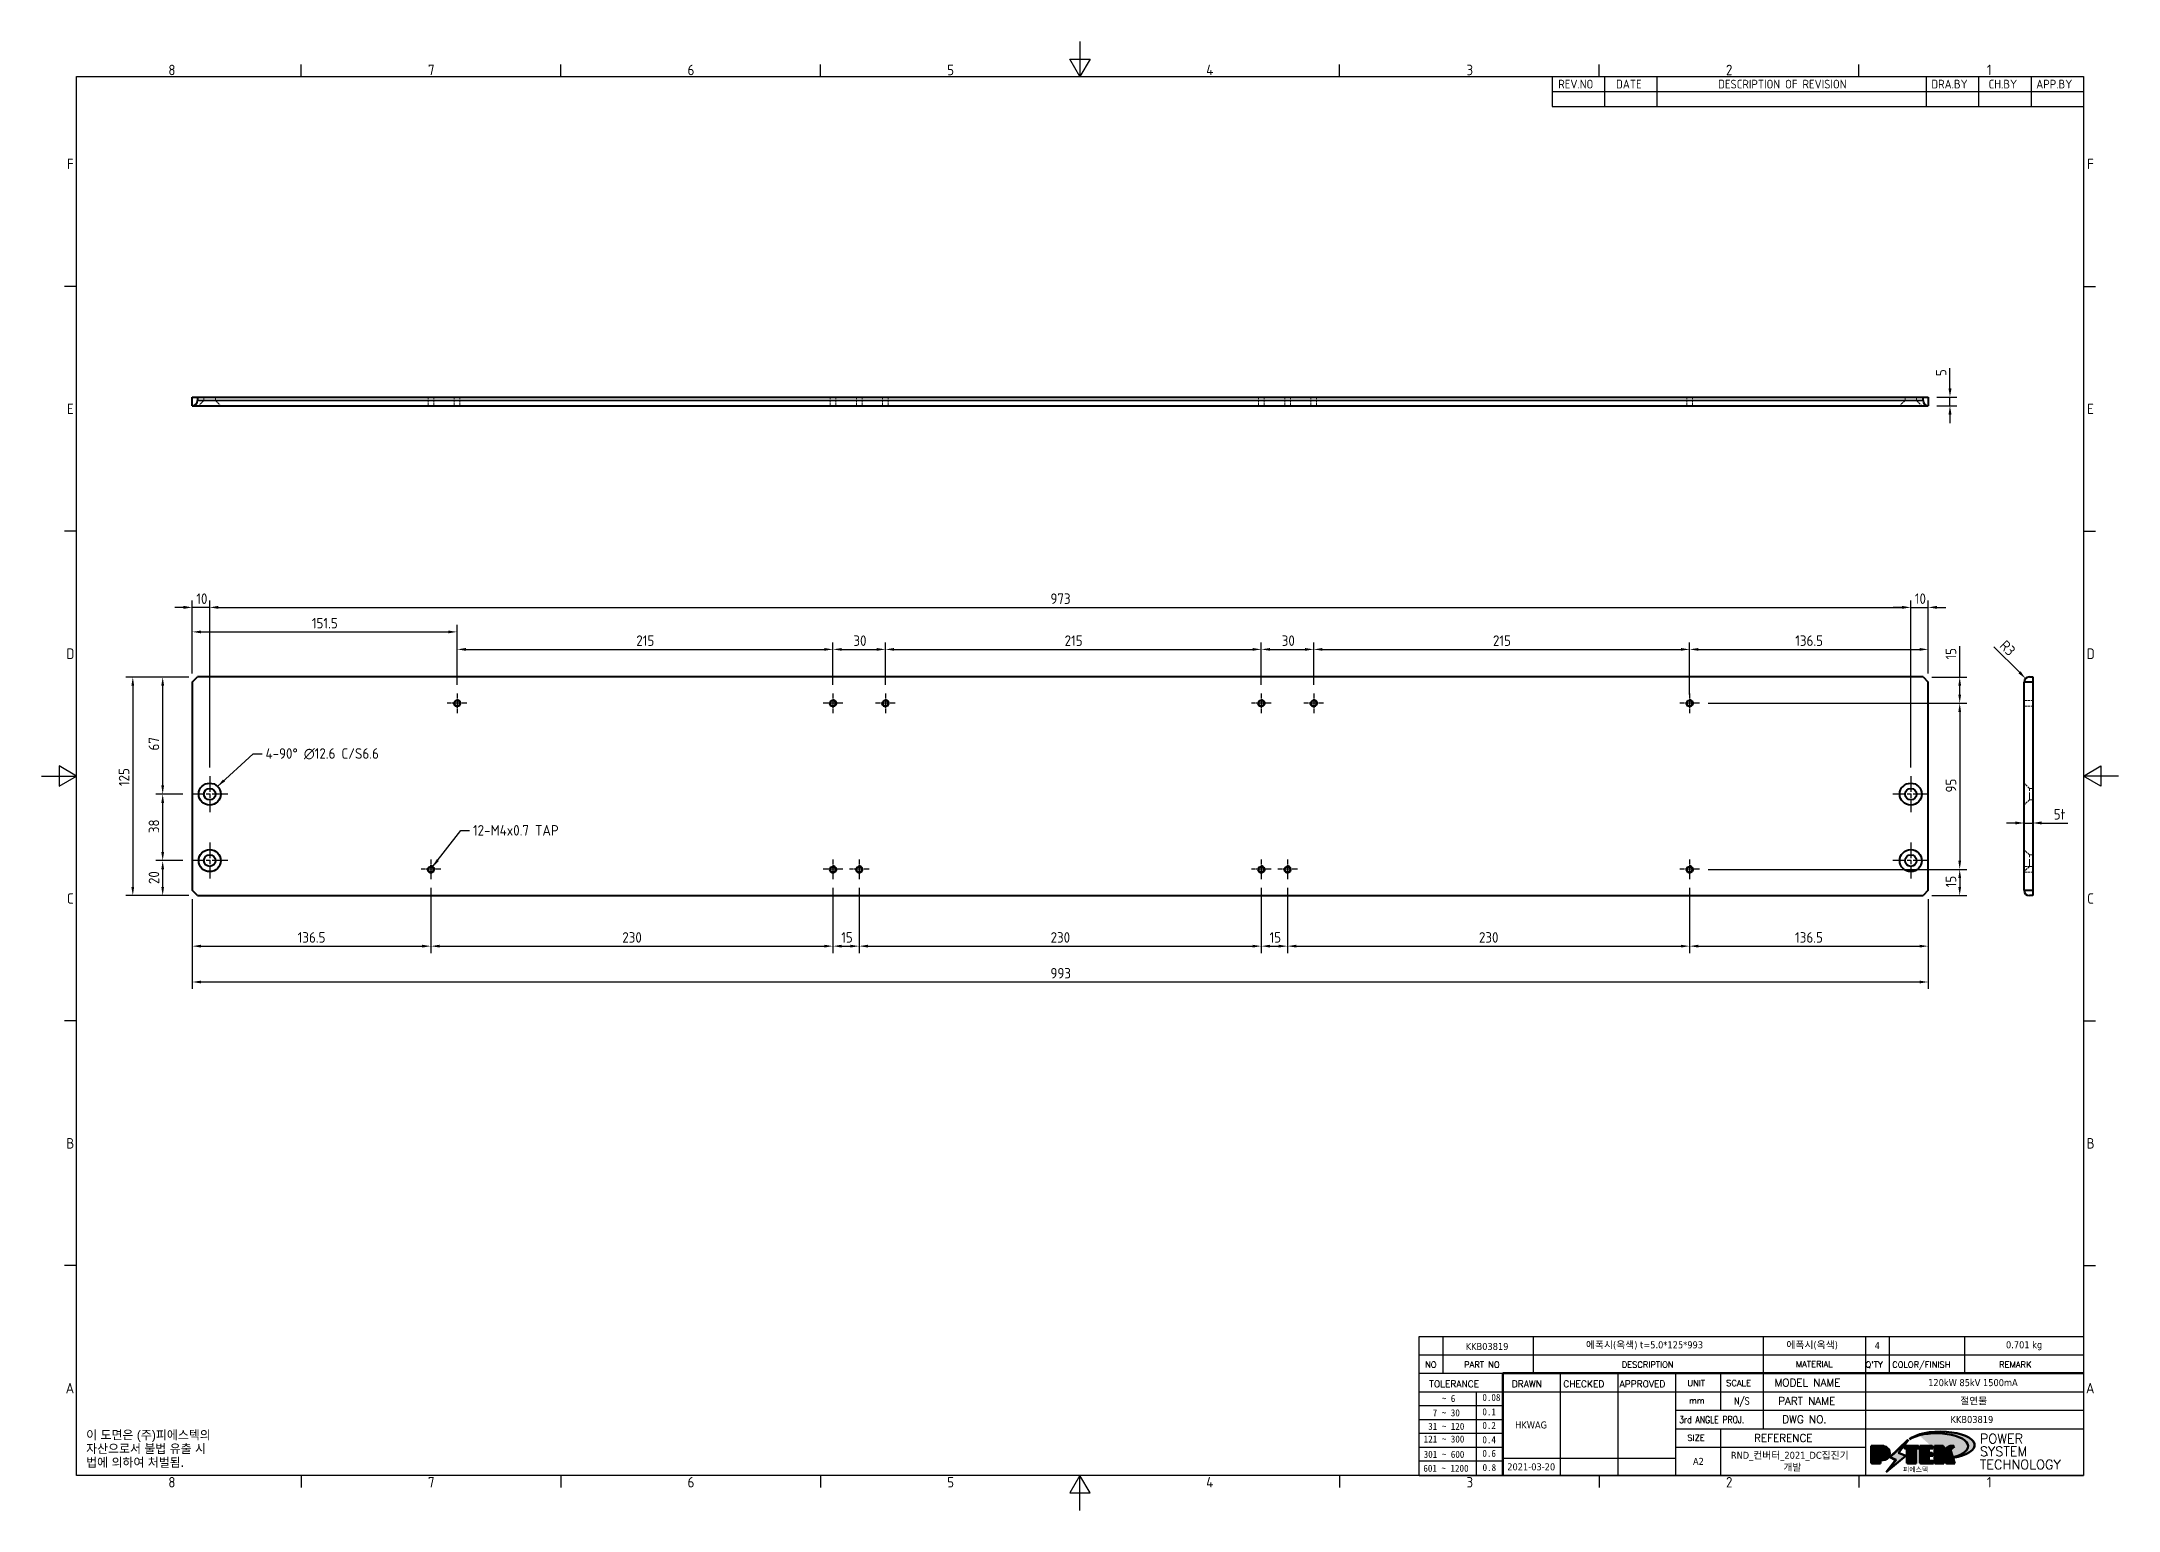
# Model space of a CAD drawing. Header units: millimetres. Extents: x 0 to 1188, y 0 to 840.
import ezdxf
from ezdxf.enums import TextEntityAlignment as Align

# ---------------------------------------------------------------- set-up
doc = ezdxf.new("R2010")
doc.units = ezdxf.units.MM
doc.header["$LTSCALE"] = 2
doc.linetypes.add('CHAIN', pattern=[0.3543, 0.2362, -0.0295, 0.0591, -0.0295])
doc.linetypes.add('DASHED', pattern=[0.2067, 0.1654, -0.0413])
doc.layers.get('0').update_dxf_attribs({"color": 3, "lineweight": 25})
for name, color, linetype, lineweight in [('가려진 것(ISO)', 2, 'DASHED', 18), ('가시적인 것(ISO)', 3, 'Continuous', 40), ('가시적인 좁은 것(ISO)', 3, 'Continuous', 35), ('경계(ISO)', 7, 'Continuous', 25), ('기호(ISO)', 5, 'Continuous', 25), ('제목(ISO)', 5, 'Continuous', 50), ('중심 표식(ISO)', 1, 'Continuous', 25), ('치수(ISO)', 2, 'Continuous', 25), ('해치(ISO)', 7, 'Continuous', 18)]:
    doc.layers.add(name, color=color, linetype=linetype, lineweight=lineweight)
doc.styles.add('HAN_291', font='')
doc.styles.add('HAN_370', font='', dxfattribs={"width": 2})
doc.styles.add('ISO Proportiona M2B', font='isocp.shx')
doc.styles.add('RC_284', font='ROMANC.shx')
doc.styles.add('RC_287', font='ROMANC.shx')
doc.styles.add('RC_292', font='ROMANC.shx')
doc.styles.add('ROMANT_294', font='romant.shx')
doc.styles.add('문자 텍스트_M2B', font='isocp.shx')
doc.styles.add('문자 텍스트_PSTEK_POSCO', font='isocp.shx')
doc.styles.add('치수 텍스트_PSTEK_POSCO', font='isocp.shx')
doc.styles.add('텍스트 스타일198', font='tahoma.ttf')
doc.styles.add('텍스트 스타일333', font='ROMANC.shx', dxfattribs={"width": 0.8})
doc.styles.get('HAN_291').set_extended_font_data('GulimChe')
doc.styles.get('HAN_370').set_extended_font_data('GulimChe')
doc.dimstyles.new('치수_PSTEK_POSCO', dxfattribs={"dimscale": 2, "dimtxt": 3, "dimasz": 2.5, "dimexe": 2, "dimexo": 2.5, "dimgap": 1, "dimtad": 1, "dimrnd": 1e-08, "dimdsep": 46, "dimtxsty": '치수 텍스트_PSTEK_POSCO', "dimcen": 0.09, "dimdle": 10, "dimclrd": 7, "dimclre": 7, "dimclrt": 2, "dimadec": 1, "dimazin": 2, "dimtfac": 1, "dimtmove": 0, "dimatfit": 3, "dimfxl": 0, "dimtolj": 1, "dimlwd": -1, "dimlwe": -1, "dimarcsym": 0})
doc.dimstyles.new('치수_PSTEK_POSCO$7', dxfattribs={"dimscale": 2, "dimtxt": 3, "dimasz": 2.5, "dimexe": 2, "dimexo": 2.5, "dimgap": 1, "dimtad": 1, "dimrnd": 1e-08, "dimdsep": 46, "dimtxsty": '치수 텍스트_PSTEK_POSCO', "dimcen": 0.09, "dimdle": 10, "dimclrd": 7, "dimclre": 7, "dimclrt": 2, "dimadec": 1, "dimazin": 2, "dimtfac": 1, "dimtmove": 0, "dimatfit": 3, "dimfxl": 0, "dimtolj": 1, "dimlwd": -1, "dimlwe": -1, "dimarcsym": 0})

msp = doc.modelspace()

# ---------------------------------------------------------------- texts
at = {"layer": '기호(ISO)', "color": 2, "attachment_point": 4}
for s, insert, char_height, width, line_spacing_factor, style in [('{4-90° \\fAIGDT|b0|i0;\\H6.0000;n\\fisocp|b0|i0;\\H6.0000;12.6 C/S6.6}', (128.13, 432.659), 6, 76.84594, 0.525, '치수 텍스트_PSTEK_POSCO'), ('{12-M4x0.7 TAP}', (246.762, 388.928), 6, 59.94272, 0.525, '치수 텍스트_PSTEK_POSCO'), ('{\\fArial|b0|i0;\\H5.0000;이 도면은 (주)피에스텍의\\P자산으로서 불법 유출 시 \\P법에 의하여 처벌됨.}', (25.51, 35.029), 5, 78.61221, 0.944221, '문자 텍스트_PSTEK_POSCO')]:
    msp.add_mtext(s, dxfattribs=dict(at, insert=insert, char_height=char_height, width=width, line_spacing_factor=line_spacing_factor, style=style))

# ---------------------------------------------------------------- blocks, each defined once
blk = doc.blocks.new('경계 Default Border')
at = {"layer": '경계(ISO)'}
for p, q in [((74.25, 410), (74.25, 413.4)), ((148.5, 410), (148.5, 413.4)), ((222.75, 410), (222.75, 413.4)), ((371.25, 410), (371.25, 413.4)), ((445.5, 410), (445.5, 413.4)), ((519.75, 410), (519.75, 413.4)), ((10, 350), (6.6, 350)), ((584, 350), (587.4, 350)), ((10, 280), (6.6, 280)), ((584, 280), (587.4, 280)), ((10, 140), (6.6, 140)), ((584, 140), (587.4, 140)), ((10, 70), (6.6, 70)), ((584, 70), (587.4, 70)), ((74.25, 10), (74.25, 6.6)), ((148.5, 10), (148.5, 6.6)), ((222.75, 10), (222.75, 6.6)), ((371.25, 10), (371.25, 6.6)), ((445.5, 10), (445.5, 6.6)), ((519.75, 10), (519.75, 6.6))]:
    blk.add_line(p, q, dxfattribs=at)
at = {"layer": '경계(ISO)', "flags": 128}
for points in [[(297, 420), (297, 410), (294.11, 415), (299.89, 415), (297, 410)], [(10, 10), (10, 410), (584, 410), (584, 10), (10, 10)], [(0, 210), (10, 210), (5, 212.89), (5, 207.11), (10, 210)], [(594, 210), (584, 210), (589, 212.89), (589, 207.11), (584, 210)], [(297, 0), (297, 10), (294.11, 5), (299.89, 5), (297, 10)]]:
    blk.add_lwpolyline(points, dxfattribs=at)
at = {"layer": '경계(ISO)', "color": 2, "char_height": 3, "attachment_point": 7, "style": '문자 텍스트_M2B'}
for s, insert in [('8', (36.27, 410.37)), ('7', (110.52, 410.39)), ('6', (184.77, 410.37)), ('5', (259.02, 410.37)), ('4', (333.1, 410.4)), ('3', (407.54, 410.37)), ('2', (481.75, 410.37)), ('1', (556.36, 410.4)), ('F', (7.24, 383.5)), ('F', (585.04, 383.5)), ('E', (7.24, 313.47)), ('E', (585.04, 313.47)), ('D', (7.08, 243.47)), ('D', (584.88, 243.47)), ('C', (7.24, 173.47)), ('C', (585.04, 173.47)), ('B', (7.08, 103.47)), ('B', (584.88, 103.47)), ('A', (6.91, 33.49)), ('A', (584.71, 33.49)), ('8', (36.27, 6.57)), ('7', (110.52, 6.59)), ('6', (184.77, 6.57)), ('5', (259.02, 6.57)), ('4', (333.1, 6.6)), ('3', (407.54, 6.57)), ('2', (481.75, 6.57)), ('1', (556.36, 6.6))]:
    blk.add_mtext(s, dxfattribs=dict(at, insert=insert))
blk = doc.blocks.new('제목 블록 PSTEK')
h = blk.add_hatch(color=1)
edge = h.paths.add_edge_path(flags=0)
edge.add_line((314.22, 19.61), (314.22, 17))
edge.add_line((314.22, 17), (314.35, 17))
edge.add_arc((314.35, 17.65), 0.651, 270, 360)
edge.add_line((315, 17.65), (315, 18.96))
edge.add_arc((314.35, 18.96), 0.651, 0, 90)
edge.add_line((314.35, 19.61), (314.22, 19.61))
edge = h.paths.add_edge_path()
edge.add_arc((314.98, 18.29), 1.97, 270, 450)
edge.add_line((314.98, 20.26), (311.77, 20.26))
edge.add_line((311.77, 20.26), (311.77, 15.34))
edge.add_line((311.77, 15.34), (314.22, 15.34))
edge.add_line((314.22, 15.34), (314.22, 16.32))
edge.add_line((314.22, 16.32), (314.98, 16.32))
h = blk.add_hatch(color=252)
edge = h.paths.add_edge_path()
edge.add_arc((314.98, 18.29), 1.97, 270, 406.82787)
edge.add_arc((315.16, 18.14), 1.97, -90, 53.56098, ccw=False)
edge.add_line((315.16, 16.17), (314.4, 16.17))
edge.add_line((314.4, 16.17), (314.4, 15.19))
edge.add_line((314.4, 15.19), (311.94, 15.19))
edge.add_line((311.94, 15.19), (311.94, 15.34))
edge.add_line((311.94, 15.34), (314.22, 15.34))
edge.add_line((314.22, 15.34), (314.22, 16.32))
edge.add_line((314.22, 16.32), (314.98, 16.32))
h = blk.add_hatch(color=252)
edge = h.paths.add_edge_path()
edge.add_line((314.4, 19.46), (314.53, 19.46))
edge.add_arc((314.53, 18.81), 0.651, 60.41893, 90, ccw=False)
edge.add_arc((314.35, 18.96), 0.651, 39.96992, 90)
edge.add_line((314.35, 19.61), (314.22, 19.61))
edge.add_line((314.22, 19.61), (314.22, 17))
edge.add_line((314.22, 17), (314.35, 17))
edge.add_arc((314.35, 17.65), 0.651, 270, 274.69308)
edge.add_line((314.4, 17), (314.4, 19.46))
for color, points in [(252, [(317.22, 17.06), (322.03, 21.63), (322.28, 21.94), (317.05, 16.98), (318.75, 16.19), (316, 12.72), (316.34, 13), (318.92, 16.27)]), (5, [(321.62, 17.42), (319.53, 18.25), (322.45, 22.02), (317.22, 17.06), (318.92, 16.27), (316.17, 12.8)]), (1, [(324.48, 19.61), (325.24, 19.61), (325.24, 20.26), (321.23, 20.26), (321.23, 19.61), (321.98, 19.61), (321.98, 15.34), (324.48, 15.34)]), (252, [(321.98, 19.61), (321.4, 19.61), (321.4, 19.46), (321.98, 19.46)]), (252, [(324.66, 19.46), (325.42, 19.46), (325.42, 20.11), (325.24, 20.11), (325.24, 19.61), (324.48, 19.61), (324.48, 15.34), (322.16, 15.34), (322.16, 15.19), (324.66, 15.19)]), (1, [(329.23, 20.26), (325.66, 20.26), (325.66, 15.34), (329.36, 15.34), (329.36, 15.99), (328.11, 15.99), (328.11, 17.56), (329.23, 17.56), (329.23, 18.26), (328.11, 18.26), (328.11, 19.61), (329.23, 19.61)]), (252, [(328.29, 19.46), (329.41, 19.46), (329.41, 20.11), (329.23, 20.11), (329.23, 19.61), (328.11, 19.61), (328.11, 18.26), (328.29, 18.26)]), (252, [(328.29, 17.42), (329.41, 17.42), (329.41, 18.11), (329.23, 18.11), (329.23, 17.56), (328.11, 17.56), (328.11, 15.99), (328.29, 15.99)]), (1, [(332.33, 20.26), (329.86, 20.26), (329.86, 15.34), (332.33, 15.34), (332.33, 17.43), (333.07, 15.34), (335.49, 15.34), (334.25, 19.31), (335.44, 20.26), (334.31, 20.26), (332.33, 19)]), (252, [(332.51, 20.11), (332.33, 20.11), (332.33, 19), (332.51, 19.11)]), (252, [(335.62, 20.11), (335.25, 20.11), (334.25, 19.31), (335.49, 15.34), (333.2, 15.34), (333.25, 15.19), (335.66, 15.19), (334.43, 19.16)]), (252, [(329.54, 15.85), (329.36, 15.85), (329.36, 15.34), (325.83, 15.34), (325.83, 15.19), (329.54, 15.19)]), (252, [(332.51, 16.93), (332.33, 17.43), (332.33, 15.34), (330.04, 15.34), (330.04, 15.19), (332.51, 15.19)])]:
    blk.add_hatch(color=color).paths.add_polyline_path(points)
at = {"layer": '해치(ISO)', "true_color": 0x27d1fc}
h = blk.add_hatch(color=140, dxfattribs=at)
edge = h.paths.add_edge_path()
edge.add_ellipse((330.37, 20.16), major_axis=(9.1, 0), ratio=0.40699, start_angle=301.30985, end_angle=507.74369)
edge.add_ellipse((331.53, 20.46), major_axis=(-9.82, 0), ratio=0.39426, start_angle=111.51207, end_angle=334.47025, ccw=False)
edge.add_line((335.14, 16.86), (335.1, 16.99))
at = {"color": 180}
for p, q in [((182.48, 11.79), (182.48, 51.57)), ((182.48, 51.57), (372.48, 51.57)), ((189.27, 51.57), (189.27, 41.01)), ((215.22, 41.01), (215.22, 51.57)), ((280.88, 51.57), (280.88, 41.01)), ((310.09, 51.57), (310.09, 41.01)), ((316.9, 51.57), (316.9, 41.01)), ((338.46, 51.57), (338.46, 41.01)), ((372.48, 51.57), (372.48, 11.79)), ((182.48, 46.29), (372.48, 46.29)), ((182.48, 41.01), (206.45, 41.01)), ((182.48, 35.73), (206.45, 35.73)), ((198.86, 12.03), (198.86, 35.73)), ((206.45, 35.73), (372.48, 35.73)), ((222.94, 11.79), (222.94, 41.01)), ((239.43, 11.79), (239.43, 41.01)), ((255.92, 11.79), (255.92, 41.01)), ((268.69, 41.01), (268.69, 30.45)), ((280.88, 41.01), (280.88, 25.17)), ((310.09, 41.01), (310.09, 11.79)), ((182.48, 31.78), (206.45, 31.78)), ((255.92, 30.45), (372.48, 30.45)), ((182.48, 27.83), (206.45, 27.83)), ((182.48, 23.88), (206.45, 23.88)), ((255.92, 25.17), (372.48, 25.17)), ((268.69, 25.17), (268.69, 11.79)), ((182.48, 19.93), (206.45, 19.93)), ((255.92, 19.89), (310.09, 19.89)), ((182.48, 15.98), (206.45, 15.98)), ((206.45, 16.74), (255.92, 16.74)), ((182.48, 11.79), (372.48, 11.79))]:
    blk.add_line(p, q, dxfattribs=at)
at = {"color": 7, "lineweight": 50}
for p, q in [((206.45, 11.79), (206.45, 41.01)), ((206.45, 41.01), (372.48, 41.01))]:
    blk.add_line(p, q, dxfattribs=at)
at = {"color": 7}
for p, q in [((314.98, 20.26), (311.77, 20.26)), ((311.77, 20.26), (311.77, 15.34)), ((314.98, 20.26), (311.77, 20.26)), ((311.77, 20.26), (311.77, 15.34)), ((314.22, 17), (314.22, 19.61)), ((314.22, 19.61), (314.35, 19.61)), ((314.35, 19.61), (314.22, 19.61)), ((314.22, 19.61), (314.22, 17)), ((314.22, 17), (314.22, 19.61)), ((314.22, 19.61), (314.35, 19.61)), ((314.4, 19.46), (314.53, 19.46)), ((314.4, 17), (314.4, 19.46)), ((315, 18.96), (315, 17.65)), ((315, 18.96), (315, 17.65)), ((322.28, 21.94), (317.05, 16.98)), ((322.45, 22.02), (317.22, 17.06)), ((317.22, 17.06), (322.03, 21.63)), ((319.53, 18.25), (322.45, 22.02)), ((321.62, 17.42), (319.53, 18.25)), ((325.24, 20.26), (321.23, 20.26)), ((321.23, 20.26), (321.23, 19.61)), ((325.24, 20.26), (321.23, 20.26)), ((321.23, 20.26), (321.23, 19.61)), ((321.23, 19.61), (321.98, 19.61)), ((321.23, 19.61), (321.98, 19.61)), ((321.4, 19.61), (321.4, 19.46)), ((321.98, 19.61), (321.4, 19.61)), ((321.4, 19.46), (321.98, 19.46)), ((321.98, 19.61), (321.98, 15.34)), ((321.98, 19.46), (321.98, 19.61)), ((321.98, 19.61), (321.98, 15.34)), ((322.03, 21.63), (322.28, 21.94)), ((324.48, 19.61), (325.24, 19.61)), ((324.48, 15.34), (324.48, 19.61)), ((325.24, 19.61), (324.48, 19.61)), ((324.48, 19.61), (324.48, 15.34)), ((324.48, 19.61), (325.24, 19.61)), ((324.48, 15.34), (324.48, 19.61)), ((324.66, 19.46), (325.42, 19.46)), ((324.66, 15.19), (324.66, 19.46)), ((325.24, 19.61), (325.24, 20.26)), ((325.24, 19.61), (325.24, 20.26)), ((325.42, 20.11), (325.24, 20.11)), ((325.24, 20.11), (325.24, 19.61)), ((325.42, 19.46), (325.42, 20.11)), ((329.23, 20.26), (325.66, 20.26)), ((325.66, 20.26), (325.66, 15.34)), ((325.66, 20.26), (325.66, 15.34)), ((329.23, 20.26), (325.66, 20.26)), ((328.11, 18.26), (328.11, 19.61)), ((328.11, 19.61), (329.23, 19.61)), ((329.23, 19.61), (328.11, 19.61)), ((328.11, 19.61), (328.11, 18.26)), ((328.11, 18.26), (328.11, 19.61)), ((328.11, 19.61), (329.23, 19.61)), ((329.23, 18.26), (328.11, 18.26)), ((328.11, 18.26), (328.29, 18.26)), ((329.23, 18.26), (328.11, 18.26)), ((328.29, 18.26), (328.29, 19.46)), ((328.29, 19.46), (329.41, 19.46)), ((329.23, 19.61), (329.23, 20.26)), ((329.23, 19.61), (329.23, 20.26)), ((329.41, 20.11), (329.23, 20.11)), ((329.23, 20.11), (329.23, 19.61)), ((329.23, 17.56), (329.23, 18.26)), ((329.23, 17.56), (329.23, 18.26)), ((329.41, 18.11), (329.23, 18.11)), ((329.23, 18.11), (329.23, 17.56)), ((329.41, 19.46), (329.41, 20.11)), ((329.41, 17.42), (329.41, 18.11)), ((332.33, 20.26), (329.86, 20.26)), ((329.86, 20.26), (329.86, 15.34)), ((329.86, 20.26), (329.86, 15.34)), ((332.33, 20.26), (329.86, 20.26)), ((334.31, 20.26), (332.33, 19)), ((332.33, 19), (332.33, 20.26)), ((334.31, 20.26), (332.33, 19)), ((332.33, 19), (332.33, 20.26)), ((332.51, 20.11), (332.33, 20.11)), ((332.33, 20.11), (332.33, 19)), ((332.33, 19), (332.51, 19.11)), ((332.51, 19.11), (332.51, 20.11)), ((334.25, 19.31), (335.44, 20.26)), ((334.25, 19.31), (335.44, 20.26)), ((335.25, 20.11), (334.25, 19.31)), ((335.49, 15.34), (334.25, 19.31)), ((334.25, 19.31), (335.49, 15.34)), ((335.49, 15.34), (334.25, 19.31)), ((335.44, 20.26), (334.31, 20.26)), ((335.44, 20.26), (334.31, 20.26)), ((334.43, 19.16), (335.62, 20.11)), ((335.66, 15.19), (334.43, 19.16)), ((335.62, 20.11), (335.25, 20.11)), ((311.77, 15.34), (314.22, 15.34)), ((311.77, 15.34), (314.22, 15.34)), ((314.22, 15.34), (311.94, 15.34)), ((311.94, 15.34), (311.94, 15.19)), ((311.94, 15.19), (314.4, 15.19)), ((314.35, 17), (314.22, 17)), ((314.22, 17), (314.35, 17)), ((314.35, 17), (314.22, 17)), ((314.22, 16.32), (314.98, 16.32)), ((314.22, 15.34), (314.22, 16.32)), ((314.98, 16.32), (314.22, 16.32)), ((314.22, 16.32), (314.22, 15.34)), ((314.22, 16.32), (314.98, 16.32)), ((314.22, 15.34), (314.22, 16.32)), ((314.4, 16.17), (315.16, 16.17)), ((314.4, 15.19), (314.4, 16.17)), ((318.75, 16.19), (316, 12.72)), ((316, 12.72), (316.34, 13)), ((316.17, 12.8), (321.62, 17.42)), ((318.92, 16.27), (316.17, 12.8)), ((316.34, 13), (318.92, 16.27)), ((317.05, 16.98), (318.75, 16.19)), ((318.92, 16.27), (317.22, 17.06)), ((317.22, 17.06), (318.92, 16.27)), ((321.98, 15.34), (324.48, 15.34)), ((321.98, 15.34), (324.48, 15.34)), ((324.48, 15.34), (322.16, 15.34)), ((322.16, 15.34), (322.16, 15.19)), ((322.16, 15.19), (324.66, 15.19)), ((325.66, 15.34), (329.36, 15.34)), ((325.66, 15.34), (329.36, 15.34)), ((329.36, 15.34), (325.83, 15.34)), ((325.83, 15.34), (325.83, 15.19)), ((325.83, 15.19), (329.54, 15.19)), ((328.11, 17.56), (329.23, 17.56)), ((328.11, 15.99), (328.11, 17.56)), ((329.23, 17.56), (328.11, 17.56)), ((328.11, 17.56), (328.11, 15.99)), ((328.11, 17.56), (329.23, 17.56)), ((328.11, 15.99), (328.11, 17.56)), ((329.36, 15.99), (328.11, 15.99)), ((328.11, 15.99), (328.29, 15.99)), ((329.36, 15.99), (328.11, 15.99)), ((328.29, 15.99), (328.29, 17.42)), ((328.29, 17.42), (329.41, 17.42)), ((329.36, 15.34), (329.36, 15.99)), ((329.36, 15.34), (329.36, 15.99)), ((329.54, 15.85), (329.36, 15.85)), ((329.36, 15.85), (329.36, 15.34)), ((329.54, 15.19), (329.54, 15.85)), ((329.86, 15.34), (332.33, 15.34)), ((329.86, 15.34), (332.33, 15.34)), ((332.33, 15.34), (330.04, 15.34)), ((330.04, 15.34), (330.04, 15.19)), ((330.04, 15.19), (332.51, 15.19)), ((332.33, 17.43), (333.07, 15.34)), ((332.33, 15.34), (332.33, 17.43)), ((332.51, 16.93), (332.33, 17.43)), ((332.33, 17.43), (332.33, 15.34)), ((332.33, 17.43), (333.07, 15.34)), ((332.33, 15.34), (332.33, 17.43)), ((332.51, 15.19), (332.51, 16.93)), ((333.07, 15.34), (335.49, 15.34)), ((333.07, 15.34), (335.49, 15.34)), ((335.49, 15.34), (333.2, 15.34)), ((333.2, 15.34), (333.25, 15.19)), ((333.25, 15.19), (335.66, 15.19)), ((345.04, 17.5), (344.99, 17.69))]:
    blk.add_line(p, q, dxfattribs=at)
at = {"color": 1}
for p, q in [((314.98, 20.26), (311.77, 20.26)), ((311.77, 20.26), (311.77, 15.34)), ((314.22, 17), (314.22, 19.61)), ((314.22, 19.61), (314.35, 19.61)), ((315, 18.96), (315, 17.65)), ((325.24, 20.26), (321.23, 20.26)), ((321.23, 20.26), (321.23, 19.61)), ((321.23, 19.61), (321.98, 19.61)), ((321.98, 19.61), (321.98, 15.34)), ((324.48, 19.61), (325.24, 19.61)), ((324.48, 15.34), (324.48, 19.61)), ((325.24, 19.61), (325.24, 20.26)), ((329.23, 20.26), (325.66, 20.26)), ((325.66, 20.26), (325.66, 15.34)), ((328.11, 18.26), (328.11, 19.61)), ((328.11, 19.61), (329.23, 19.61)), ((329.23, 18.26), (328.11, 18.26)), ((329.23, 19.61), (329.23, 20.26)), ((329.23, 17.56), (329.23, 18.26)), ((332.33, 20.26), (329.86, 20.26)), ((329.86, 20.26), (329.86, 15.34)), ((334.31, 20.26), (332.33, 19)), ((332.33, 19), (332.33, 20.26)), ((334.25, 19.31), (335.44, 20.26)), ((335.49, 15.34), (334.25, 19.31)), ((335.44, 20.26), (334.31, 20.26)), ((311.77, 15.34), (314.22, 15.34)), ((314.35, 17), (314.22, 17)), ((314.22, 16.32), (314.98, 16.32)), ((314.22, 15.34), (314.22, 16.32)), ((321.98, 15.34), (324.48, 15.34)), ((325.66, 15.34), (329.36, 15.34)), ((328.11, 17.56), (329.23, 17.56)), ((328.11, 15.99), (328.11, 17.56)), ((329.36, 15.99), (328.11, 15.99)), ((329.36, 15.34), (329.36, 15.99)), ((329.86, 15.34), (332.33, 15.34)), ((332.33, 17.43), (333.07, 15.34)), ((332.33, 15.34), (332.33, 17.43)), ((333.07, 15.34), (335.49, 15.34))]:
    blk.add_line(p, q, dxfattribs=at)
at = {"color": 5}
for p, q in [((322.45, 22.02), (317.22, 17.06)), ((319.53, 18.25), (322.45, 22.02)), ((321.62, 17.42), (319.53, 18.25)), ((316.17, 12.8), (321.62, 17.42)), ((318.92, 16.27), (316.17, 12.8)), ((317.22, 17.06), (318.92, 16.27))]:
    blk.add_line(p, q, dxfattribs=at)
at = {"color": 7}
for centre, radius, start, end in [((314.35, 18.96), 0.651, 0, 90), ((314.35, 18.96), 0.651, 39.96992, 90), ((314.35, 18.96), 0.651, 0, 90), ((314.53, 18.81), 0.651, 60.41893, 90), ((314.98, 18.29), 1.97, 270, 90), ((314.98, 18.29), 1.97, 270, 90), ((314.98, 18.29), 1.97, 270, 46.82787), ((315.16, 18.14), 1.97, 270, 53.56098), ((314.35, 17.65), 0.651, 270, 0), ((314.35, 17.65), 0.651, 270, 0), ((314.35, 17.65), 0.651, 270, 274.69308)]:
    blk.add_arc(centre, radius, start, end, dxfattribs=at)
at = {"color": 1}
for centre, radius, start, end in [((314.35, 18.96), 0.651, 0, 90), ((314.98, 18.29), 1.97, 270, 90), ((314.35, 17.65), 0.651, 270, 0)]:
    blk.add_arc(centre, radius, start, end, dxfattribs=at)
at = {"layer": '제목(ISO)', "lineweight": 18}
blk.add_line((182.48, 35.73), (182.48, 11.79), dxfattribs=at)
at = {"layer": '제목(ISO)'}
for p, q in [((314.98, 20.26), (311.77, 20.26)), ((311.77, 20.26), (311.77, 15.34)), ((314.22, 17), (314.22, 19.61)), ((314.22, 19.61), (314.35, 19.61)), ((314.35, 19.61), (314.22, 19.61)), ((314.22, 19.61), (314.22, 17)), ((314.4, 19.46), (314.53, 19.46)), ((314.4, 17), (314.4, 19.46)), ((315, 18.96), (315, 17.65)), ((322.28, 21.94), (317.05, 16.98)), ((322.45, 22.02), (317.22, 17.06)), ((317.22, 17.06), (322.03, 21.63)), ((319.53, 18.25), (322.45, 22.02)), ((321.62, 17.42), (319.53, 18.25)), ((325.24, 20.26), (321.23, 20.26)), ((321.23, 20.26), (321.23, 19.61)), ((321.23, 19.61), (321.98, 19.61)), ((321.98, 19.61), (321.4, 19.61)), ((321.4, 19.61), (321.4, 19.46)), ((321.4, 19.46), (321.98, 19.46)), ((321.98, 19.61), (321.98, 15.34)), ((321.98, 19.46), (321.98, 19.61)), ((322.03, 21.63), (322.28, 21.94)), ((324.48, 19.61), (325.24, 19.61)), ((324.48, 15.34), (324.48, 19.61)), ((325.24, 19.61), (324.48, 19.61)), ((324.48, 19.61), (324.48, 15.34)), ((324.66, 19.46), (325.42, 19.46)), ((324.66, 15.19), (324.66, 19.46)), ((325.24, 19.61), (325.24, 20.26)), ((325.42, 20.11), (325.24, 20.11)), ((325.24, 20.11), (325.24, 19.61)), ((325.42, 19.46), (325.42, 20.11)), ((329.23, 20.26), (325.66, 20.26)), ((325.66, 20.26), (325.66, 15.34)), ((328.11, 18.26), (328.11, 19.61)), ((328.11, 19.61), (329.23, 19.61)), ((329.23, 19.61), (328.11, 19.61)), ((328.11, 19.61), (328.11, 18.26)), ((329.23, 18.26), (328.11, 18.26)), ((328.11, 18.26), (328.29, 18.26)), ((328.29, 19.46), (329.41, 19.46)), ((328.29, 18.26), (328.29, 19.46)), ((329.23, 19.61), (329.23, 20.26)), ((329.41, 20.11), (329.23, 20.11)), ((329.23, 20.11), (329.23, 19.61)), ((329.23, 17.56), (329.23, 18.26)), ((329.41, 18.11), (329.23, 18.11)), ((329.23, 18.11), (329.23, 17.56)), ((329.41, 19.46), (329.41, 20.11)), ((329.41, 17.42), (329.41, 18.11)), ((332.33, 20.26), (329.86, 20.26)), ((329.86, 20.26), (329.86, 15.34)), ((334.31, 20.26), (332.33, 19)), ((332.33, 19), (332.33, 20.26)), ((332.51, 20.11), (332.33, 20.11)), ((332.33, 20.11), (332.33, 19)), ((332.33, 19), (332.51, 19.11)), ((332.51, 19.11), (332.51, 20.11)), ((334.25, 19.31), (335.44, 20.26)), ((335.25, 20.11), (334.25, 19.31)), ((335.49, 15.34), (334.25, 19.31)), ((334.25, 19.31), (335.49, 15.34)), ((335.44, 20.26), (334.31, 20.26)), ((334.43, 19.16), (335.62, 20.11)), ((335.66, 15.19), (334.43, 19.16)), ((335.62, 20.11), (335.25, 20.11)), ((311.77, 15.34), (314.22, 15.34)), ((314.22, 15.34), (311.94, 15.34)), ((311.94, 15.34), (311.94, 15.19)), ((311.94, 15.19), (314.4, 15.19)), ((314.35, 17), (314.22, 17)), ((314.22, 17), (314.35, 17)), ((314.22, 15.34), (314.22, 16.32)), ((314.22, 16.32), (314.98, 16.32)), ((314.98, 16.32), (314.22, 16.32)), ((314.22, 16.32), (314.22, 15.34)), ((314.4, 15.19), (314.4, 16.17)), ((314.4, 16.17), (315.16, 16.17)), ((318.75, 16.19), (316, 12.72)), ((316, 12.72), (316.34, 13)), ((316.17, 12.8), (321.62, 17.42)), ((318.92, 16.27), (316.17, 12.8)), ((316.34, 13), (318.92, 16.27)), ((317.05, 16.98), (318.75, 16.19)), ((317.22, 17.06), (318.92, 16.27)), ((318.92, 16.27), (317.22, 17.06)), ((321.98, 15.34), (324.48, 15.34)), ((324.48, 15.34), (322.16, 15.34)), ((322.16, 15.34), (322.16, 15.19)), ((322.16, 15.19), (324.66, 15.19)), ((325.66, 15.34), (329.36, 15.34)), ((329.36, 15.34), (325.83, 15.34)), ((325.83, 15.34), (325.83, 15.19)), ((325.83, 15.19), (329.54, 15.19)), ((328.11, 15.99), (328.11, 17.56)), ((328.11, 17.56), (329.23, 17.56)), ((329.23, 17.56), (328.11, 17.56)), ((328.11, 17.56), (328.11, 15.99)), ((329.36, 15.99), (328.11, 15.99)), ((328.11, 15.99), (328.29, 15.99)), ((328.29, 17.42), (329.41, 17.42)), ((328.29, 15.99), (328.29, 17.42)), ((329.36, 15.34), (329.36, 15.99)), ((329.54, 15.85), (329.36, 15.85)), ((329.36, 15.85), (329.36, 15.34)), ((329.54, 15.19), (329.54, 15.85)), ((329.86, 15.34), (332.33, 15.34)), ((332.33, 15.34), (330.04, 15.34)), ((330.04, 15.34), (330.04, 15.19)), ((330.04, 15.19), (332.51, 15.19)), ((332.33, 15.34), (332.33, 17.43)), ((332.33, 17.43), (333.07, 15.34)), ((332.51, 16.93), (332.33, 17.43)), ((332.33, 17.43), (332.33, 15.34)), ((332.51, 15.19), (332.51, 16.93)), ((333.07, 15.34), (335.49, 15.34)), ((335.49, 15.34), (333.2, 15.34)), ((333.2, 15.34), (333.25, 15.19)), ((333.25, 15.19), (335.66, 15.19))]:
    blk.add_line(p, q, dxfattribs=at)
at = {"layer": '제목(ISO)', "color": 4}
blk.add_line((335.14, 16.86), (335.1, 16.99), dxfattribs=at)
at = {"layer": '제목(ISO)'}
for centre, radius, start, end in [((314.35, 18.96), 0.651, 0, 90), ((314.35, 18.96), 0.651, 39.96992, 90), ((314.53, 18.81), 0.651, 60.41893, 90), ((314.98, 18.29), 1.97, 46.82787, 90), ((314.98, 18.29), 1.97, 270, 46.82787), ((314.98, 18.29), 1.97, 270, 46.82787), ((315.16, 18.14), 1.97, 270, 53.56098), ((314.35, 17.65), 0.651, 270, 0), ((314.35, 17.65), 0.651, 270, 274.69308)]:
    blk.add_arc(centre, radius, start, end, dxfattribs=at)
at = {"layer": '제목(ISO)', "color": 4}
for centre, major_axis, ratio, start_param, end_param in [((331.53, 20.46), (9.82, 0), 0.39426, 5.087845, 8.9792), ((330.37, 20.16), (9.1, 0), 0.40699, 5.258849, 8.861799)]:
    blk.add_ellipse(centre, major_axis=major_axis, ratio=ratio, start_param=start_param, end_param=end_param, dxfattribs=at)
at = {"color": 2}
for s, height, style, p in [('NO', 1.742, 'RC_284', (184.14, 42.62)), ('PART NO', 1.742, 'RC_284', (195.34, 42.62)), ('DESCRIPTION', 1.7424, 'RC_284', (240.4, 42.62)), ("Q'TY", 1.742, 'RC_284', (310.14, 42.62)), ('COLOR/FINISH', 1.7424, 'RC_284', (317.77, 42.62)), ('REMARK', 1.742, 'RC_284', (348.35, 42.62)), (' TOLERANCE', 1.9, 'RC_287', (184.09, 37.01)), ('DRAWN', 1.9, 'RC_287', (208.98, 37.01)), ('CHECKED', 1.9, 'RC_287', (223.69, 37.01)), ('APPROVED', 1.9, 'RC_287', (239.78, 37.01)), ('UNIT', 1.742, 'RC_284', (259.17, 37.34)), ('SCALE', 1.742, 'RC_284', (270.29, 37.34)), ('MODEL NAME', 2.178, 'RC_292', (284.1, 37.25)), ('  7 ~ 30', 2, 'HAN_291', (183.77, 28.71)), ('    ~ 6', 2, 'HAN_291', (183.77, 32.82)), ('0.08', 2, 'HAN_291', (200.55, 33.1)), ('0.1', 2, 'HAN_291', (200.55, 28.99)), ('mm', 1.742, 'RC_284', (259.65, 32.35)), ('PART NAME', 2.178, 'RC_292', (285.14, 32.03)), (' 31 ~ 120', 2, 'HAN_291', (183.77, 24.83)), ('0.2', 2, 'HAN_291', (200.55, 25.11)), (' DWG NO.', 2.178, 'RC_292', (284.81, 26.75)), ('301 ~ 600', 2, 'HAN_291', (183.77, 16.83)), ('121 ~ 300', 2, 'HAN_291', (183.77, 21.21)), ('0.4', 2, 'HAN_291', (200.55, 21)), ('0.6', 2, 'HAN_291', (200.55, 17.12)), ('SIZE', 1.742, 'RC_284', (259.17, 21.69)), ('REFERENCE', 2.178, 'RC_292', (278.27, 21.43)), ('601 ~ 1200', 2, 'HAN_291', (183.68, 12.85)), ('0.8', 2, 'HAN_291', (200.61, 13.06))]:
    blk.add_text(s, height=height, dxfattribs=dict(at, style=style)).set_placement(p)
at = {"color": 2, "style": 'RC_284'}
blk.add_text('MATERIAL', height=1.742, dxfattribs=at).set_placement((295.48, 43.65), align=Align.MIDDLE_CENTER)
at = {"color": 7, "style": '텍스트 스타일333', "width": 0.8}
blk.add_text('N/S', height=2, dxfattribs=at).set_placement((274.78, 33.09), align=Align.MIDDLE_CENTER)
at = {"color": 2, "style": '텍스트 스타일333', "width": 0.8}
blk.add_text('3rd ANGLE PROJ.', height=2, dxfattribs=at).set_placement((256.84, 26.76))
at = {"color": 7, "style": 'ROMANT_294'}
for s, p in [('POWER', (342.83, 20.97)), ('SYSTEM', (342.83, 17.33)), ('TECHNOLOGY', (342.83, 13.57))]:
    blk.add_text(s, height=2.7, dxfattribs=at).set_placement(p)
at = {"color": 7, "insert": (320.85, 14.21), "char_height": 1.4, "attachment_point": 1, "line_spacing_factor": 0.332, "style": 'HAN_370'}
blk.add_mtext('\\fHY견고딕|b0|i0;\\H1.4000;피에스텍', dxfattribs=at)
at = {"layer": '제목(ISO)', "color": 7, "style": '텍스트 스타일198'}
for tag, p in [('부품_번호_001', (195.79, 47.68)), ('설명_001', (230.18, 48.15)), ('재질_001', (287.51, 48.16)), ("3._Q'TY_001", (312.75, 47.93)), ('질량\\P3;_001', (350.3, 48.16)), ('1._MODEL_NAME_001', (328.05, 37.34)), ('제목_001', (337.22, 32.13)), ('설계자_001', (209.94, 25.23)), ('부품_번호_001', (334.45, 26.81)), ('프로젝트_001', (271.63, 16.57)), ('작성_날짜_001', (207.67, 13.27)), ('시트_크기_001', (260.79, 14.82)), ('프로젝트_002', (286.64, 13.15))]:
    blk.add_attdef(tag, p, '', height=2, dxfattribs=at)
for tag, p in [('4._COLOR', (327.68, 48.93)), ('점검자', (231.18, 26.23)), ('엔지니어링_승인자', (247.67, 26.23)), ('점검_날짜', (231.18, 14.27)), ('엔지니어링_승인_날짜', (247.67, 14.27))]:
    blk.add_attdef(tag, text='', height=2, dxfattribs=at).set_placement(p, align=Align.MIDDLE_CENTER)
blk = doc.blocks.new('리비전 내역')
at = {"layer": '기호(ISO)'}
for p, q in [((432, 410), (584, 410)), ((432, 410), (432, 405.72)), ((447, 410), (447, 405.72)), ((462, 410), (462, 405.72)), ((539, 410), (539, 405.72)), ((554, 410), (554, 405.72)), ((569, 410), (569, 405.72)), ((584, 410), (584, 405.72)), ((432, 405.72), (584, 405.72)), ((432, 405.72), (432, 401.44)), ((447, 405.72), (447, 401.44)), ((462, 405.72), (462, 401.44)), ((539, 405.72), (539, 401.44)), ((554, 405.72), (554, 401.44)), ((569, 405.72), (569, 401.44)), ((584, 405.72), (584, 401.44)), ((432, 401.44), (584, 401.44))]:
    blk.add_line(p, q, dxfattribs=at)
at = {"layer": '기호(ISO)', "color": 2, "char_height": 2.5, "attachment_point": 7, "style": 'ISO Proportiona M2B'}
for s, insert in [('REV.NO', (433.79, 406.58)), ('DATE', (450.31, 406.58)), ('DESCRIPTION OF REVISION', (479.51, 406.58)), ('DRA.BY', (540.48, 406.58)), ('CH.BY', (556.86, 406.58)), ('APP.BY', (570.48, 406.58))]:
    blk.add_mtext(s, dxfattribs=dict(at, insert=insert))
blk = doc.blocks.new('*D23')
at = {"layer": 'Defpoints', "color": 0, "transparency": 16777216}
for p in [(222.7, 361), (86.2, 354.6), (222.7, 322.7)]:
    blk.add_point(p, dxfattribs=at)
at = {"layer": '치수(ISO)', "color": 7, "transparency": 16777216}
for p, q in [((86.2, 349.6), (86.2, 318.7)), ((222.7, 356), (222.7, 318.7)), ((91.2, 322.7), (217.7, 322.7))]:
    blk.add_line(p, q, dxfattribs=at)
for points in [[(91.2, 323.5), (91.2, 321.9), (86.2, 322.7)], [(217.7, 323.5), (217.7, 321.9), (222.7, 322.7)]]:
    blk.add_solid(points, dxfattribs=at)
at = {"layer": '치수(ISO)', "color": 2, "transparency": 16777216, "insert": (146.5, 327.7), "char_height": 6, "attachment_point": 4, "style": '치수 텍스트_PSTEK_POSCO'}
blk.add_mtext('\\A1;136.5', dxfattribs=at)
blk = doc.blocks.new('*D24')
at = {"layer": 'Defpoints', "color": 0, "transparency": 16777216}
for p in [(222.7, 361), (452.7, 361), (452.7, 322.7)]:
    blk.add_point(p, dxfattribs=at)
at = {"layer": '치수(ISO)', "color": 7, "transparency": 16777216}
for p, q in [((222.7, 356), (222.7, 318.7)), ((452.7, 356), (452.7, 318.7)), ((227.7, 322.7), (447.7, 322.7))]:
    blk.add_line(p, q, dxfattribs=at)
for points in [[(227.7, 323.5), (227.7, 321.9), (222.7, 322.7)], [(447.7, 323.5), (447.7, 321.9), (452.7, 322.7)]]:
    blk.add_solid(points, dxfattribs=at)
at = {"layer": '치수(ISO)', "color": 2, "transparency": 16777216, "insert": (332.2, 327.7), "char_height": 6, "attachment_point": 4, "style": '치수 텍스트_PSTEK_POSCO'}
blk.add_mtext('\\A1;230', dxfattribs=at)
blk = doc.blocks.new('*D25')
at = {"layer": 'Defpoints', "color": 0, "transparency": 16777216}
for p in [(452.7, 361), (467.7, 361), (467.7, 322.7)]:
    blk.add_point(p, dxfattribs=at)
at = {"layer": '치수(ISO)', "color": 7, "transparency": 16777216}
for p, q in [((452.7, 356), (452.7, 318.7)), ((467.7, 356), (467.7, 318.7)), ((457.7, 322.7), (462.7, 322.7))]:
    blk.add_line(p, q, dxfattribs=at)
for points in [[(457.7, 323.5), (457.7, 321.9), (452.7, 322.7)], [(462.7, 323.5), (462.7, 321.9), (467.7, 322.7)]]:
    blk.add_solid(points, dxfattribs=at)
at = {"layer": '치수(ISO)', "color": 2, "transparency": 16777216, "insert": (457.4, 327.7), "char_height": 6, "attachment_point": 4, "style": '치수 텍스트_PSTEK_POSCO'}
blk.add_mtext('\\A1;15', dxfattribs=at)
blk = doc.blocks.new('*D26')
at = {"layer": 'Defpoints', "color": 0, "transparency": 16777216}
for p in [(467.7, 361), (697.7, 361), (697.7, 322.7)]:
    blk.add_point(p, dxfattribs=at)
at = {"layer": '치수(ISO)', "color": 7, "transparency": 16777216}
for p, q in [((467.7, 356), (467.7, 318.7)), ((697.7, 356), (697.7, 318.7)), ((472.7, 322.7), (692.7, 322.7))]:
    blk.add_line(p, q, dxfattribs=at)
for points in [[(472.7, 323.5), (472.7, 321.9), (467.7, 322.7)], [(692.7, 323.5), (692.7, 321.9), (697.7, 322.7)]]:
    blk.add_solid(points, dxfattribs=at)
at = {"layer": '치수(ISO)', "color": 2, "transparency": 16777216, "insert": (577.2, 327.7), "char_height": 6, "attachment_point": 4, "style": '치수 텍스트_PSTEK_POSCO'}
blk.add_mtext('\\A1;230', dxfattribs=at)
blk = doc.blocks.new('*D27')
at = {"layer": 'Defpoints', "color": 0, "transparency": 16777216}
for p in [(697.7, 361), (712.7, 361), (712.7, 322.7)]:
    blk.add_point(p, dxfattribs=at)
at = {"layer": '치수(ISO)', "color": 7, "transparency": 16777216}
for p, q in [((697.7, 356), (697.7, 318.7)), ((712.7, 356), (712.7, 318.7)), ((702.7, 322.7), (707.7, 322.7))]:
    blk.add_line(p, q, dxfattribs=at)
for points in [[(702.7, 323.5), (702.7, 321.9), (697.7, 322.7)], [(707.7, 323.5), (707.7, 321.9), (712.7, 322.7)]]:
    blk.add_solid(points, dxfattribs=at)
at = {"layer": '치수(ISO)', "color": 2, "transparency": 16777216, "insert": (702.4, 327.7), "char_height": 6, "attachment_point": 4, "style": '치수 텍스트_PSTEK_POSCO'}
blk.add_mtext('\\A1;15', dxfattribs=at)
blk = doc.blocks.new('*D28')
at = {"layer": 'Defpoints', "color": 0, "transparency": 16777216}
for p in [(712.7, 361), (942.7, 361), (942.7, 322.7)]:
    blk.add_point(p, dxfattribs=at)
at = {"layer": '치수(ISO)', "color": 7, "transparency": 16777216}
for p, q in [((712.7, 356), (712.7, 318.7)), ((942.7, 356), (942.7, 318.7)), ((717.7, 322.7), (937.7, 322.7))]:
    blk.add_line(p, q, dxfattribs=at)
for points in [[(717.7, 323.5), (717.7, 321.9), (712.7, 322.7)], [(937.7, 323.5), (937.7, 321.9), (942.7, 322.7)]]:
    blk.add_solid(points, dxfattribs=at)
at = {"layer": '치수(ISO)', "color": 2, "transparency": 16777216, "insert": (822.2, 327.7), "char_height": 6, "attachment_point": 4, "style": '치수 텍스트_PSTEK_POSCO'}
blk.add_mtext('\\A1;230', dxfattribs=at)
blk = doc.blocks.new('*D29')
at = {"layer": 'Defpoints', "color": 0, "transparency": 16777216}
for p in [(942.7, 361), (1079.2, 354.6), (1079.2, 322.7)]:
    blk.add_point(p, dxfattribs=at)
at = {"layer": '치수(ISO)', "color": 7, "transparency": 16777216}
for p, q in [((942.7, 356), (942.7, 318.7)), ((1079.2, 349.6), (1079.2, 318.7)), ((947.7, 322.7), (1074.2, 322.7))]:
    blk.add_line(p, q, dxfattribs=at)
for points in [[(947.7, 323.5), (947.7, 321.9), (942.7, 322.7)], [(1074.2, 323.5), (1074.2, 321.9), (1079.2, 322.7)]]:
    blk.add_solid(points, dxfattribs=at)
at = {"layer": '치수(ISO)', "color": 2, "transparency": 16777216, "insert": (1003, 327.7), "char_height": 6, "attachment_point": 4, "style": '치수 텍스트_PSTEK_POSCO'}
blk.add_mtext('\\A1;136.5', dxfattribs=at)
blk = doc.blocks.new('*D30')
at = {"layer": 'Defpoints', "color": 0, "transparency": 16777216}
for p in [(237.7, 502.4), (86.2, 473.6), (237.7, 467.2)]:
    blk.add_point(p, dxfattribs=at)
at = {"layer": '치수(ISO)', "color": 7, "transparency": 16777216}
for p, q in [((86.2, 478.6), (86.2, 506.4)), ((91.2, 502.4), (232.7, 502.4)), ((237.7, 472.2), (237.7, 506.4))]:
    blk.add_line(p, q, dxfattribs=at)
for points in [[(91.2, 503.2), (91.2, 501.6), (86.2, 502.4)], [(232.7, 503.2), (232.7, 501.6), (237.7, 502.4)]]:
    blk.add_solid(points, dxfattribs=at)
at = {"layer": '치수(ISO)', "color": 2, "transparency": 16777216, "insert": (154.6, 507.4), "char_height": 6, "attachment_point": 4, "style": '치수 텍스트_PSTEK_POSCO'}
blk.add_mtext('\\A1;151.5', dxfattribs=at)
blk = doc.blocks.new('*D31')
at = {"layer": 'Defpoints', "color": 0, "transparency": 16777216}
for p in [(452.7, 492.4), (237.7, 467.2), (452.7, 467.2)]:
    blk.add_point(p, dxfattribs=at)
at = {"layer": '치수(ISO)', "color": 7, "transparency": 16777216}
for p, q in [((237.7, 472.2), (237.7, 496.4)), ((242.7, 492.4), (447.7, 492.4)), ((452.7, 472.2), (452.7, 496.4))]:
    blk.add_line(p, q, dxfattribs=at)
for points in [[(242.7, 493.2), (242.7, 491.6), (237.7, 492.4)], [(447.7, 493.2), (447.7, 491.6), (452.7, 492.4)]]:
    blk.add_solid(points, dxfattribs=at)
at = {"layer": '치수(ISO)', "color": 2, "transparency": 16777216, "insert": (340.2, 497.4), "char_height": 6, "attachment_point": 4, "style": '치수 텍스트_PSTEK_POSCO'}
blk.add_mtext('\\A1;215', dxfattribs=at)
blk = doc.blocks.new('*D32')
at = {"layer": 'Defpoints', "color": 0, "transparency": 16777216}
for p in [(482.7, 492.4), (452.7, 467.2), (482.7, 467.2)]:
    blk.add_point(p, dxfattribs=at)
at = {"layer": '치수(ISO)', "color": 7, "transparency": 16777216}
for p, q in [((452.7, 472.2), (452.7, 496.4)), ((457.7, 492.4), (477.7, 492.4)), ((482.7, 472.2), (482.7, 496.4))]:
    blk.add_line(p, q, dxfattribs=at)
for points in [[(457.7, 493.2), (457.7, 491.6), (452.7, 492.4)], [(477.7, 493.2), (477.7, 491.6), (482.7, 492.4)]]:
    blk.add_solid(points, dxfattribs=at)
at = {"layer": '치수(ISO)', "color": 2, "transparency": 16777216, "insert": (464.4, 497.4), "char_height": 6, "attachment_point": 4, "style": '치수 텍스트_PSTEK_POSCO'}
blk.add_mtext('\\A1;30', dxfattribs=at)
blk = doc.blocks.new('*D33')
at = {"layer": 'Defpoints', "color": 0, "transparency": 16777216}
for p in [(697.7, 492.4), (482.7, 467.2), (697.7, 467.2)]:
    blk.add_point(p, dxfattribs=at)
at = {"layer": '치수(ISO)', "color": 7, "transparency": 16777216}
for p, q in [((482.7, 472.2), (482.7, 496.4)), ((487.7, 492.4), (692.7, 492.4)), ((697.7, 472.2), (697.7, 496.4))]:
    blk.add_line(p, q, dxfattribs=at)
for points in [[(487.7, 493.2), (487.7, 491.6), (482.7, 492.4)], [(692.7, 493.2), (692.7, 491.6), (697.7, 492.4)]]:
    blk.add_solid(points, dxfattribs=at)
at = {"layer": '치수(ISO)', "color": 2, "transparency": 16777216, "insert": (585.2, 497.4), "char_height": 6, "attachment_point": 4, "style": '치수 텍스트_PSTEK_POSCO'}
blk.add_mtext('\\A1;215', dxfattribs=at)
blk = doc.blocks.new('*D34')
at = {"layer": 'Defpoints', "color": 0, "transparency": 16777216}
for p in [(727.7, 492.4), (697.7, 467.2), (727.7, 467.2)]:
    blk.add_point(p, dxfattribs=at)
at = {"layer": '치수(ISO)', "color": 7, "transparency": 16777216}
for p, q in [((697.7, 472.2), (697.7, 496.4)), ((702.7, 492.4), (722.7, 492.4)), ((727.7, 472.2), (727.7, 496.4))]:
    blk.add_line(p, q, dxfattribs=at)
for points in [[(702.7, 493.2), (702.7, 491.6), (697.7, 492.4)], [(722.7, 493.2), (722.7, 491.6), (727.7, 492.4)]]:
    blk.add_solid(points, dxfattribs=at)
at = {"layer": '치수(ISO)', "color": 2, "transparency": 16777216, "insert": (709.4, 497.4), "char_height": 6, "attachment_point": 4, "style": '치수 텍스트_PSTEK_POSCO'}
blk.add_mtext('\\A1;30', dxfattribs=at)
blk = doc.blocks.new('*D35')
at = {"layer": 'Defpoints', "color": 0, "transparency": 16777216}
for p in [(942.7, 492.4), (727.7, 467.2), (942.7, 461.6)]:
    blk.add_point(p, dxfattribs=at)
at = {"layer": '치수(ISO)', "color": 7, "transparency": 16777216}
for p, q in [((727.7, 472.2), (727.7, 496.4)), ((732.7, 492.4), (937.7, 492.4)), ((942.7, 466.6), (942.7, 496.4))]:
    blk.add_line(p, q, dxfattribs=at)
for points in [[(732.7, 493.2), (732.7, 491.6), (727.7, 492.4)], [(937.7, 493.2), (937.7, 491.6), (942.7, 492.4)]]:
    blk.add_solid(points, dxfattribs=at)
at = {"layer": '치수(ISO)', "color": 2, "transparency": 16777216, "insert": (830.2, 497.4), "char_height": 6, "attachment_point": 4, "style": '치수 텍스트_PSTEK_POSCO'}
blk.add_mtext('\\A1;215', dxfattribs=at)
blk = doc.blocks.new('*D36')
at = {"layer": 'Defpoints', "color": 0, "transparency": 16777216}
for p in [(1079.2, 492.4), (1079.2, 473.6), (942.7, 461.6)]:
    blk.add_point(p, dxfattribs=at)
at = {"layer": '치수(ISO)', "color": 7, "transparency": 16777216}
for p, q in [((942.7, 466.6), (942.7, 496.4)), ((947.7, 492.4), (1074.2, 492.4)), ((1079.2, 478.6), (1079.2, 496.4))]:
    blk.add_line(p, q, dxfattribs=at)
for points in [[(947.7, 493.2), (947.7, 491.6), (942.7, 492.4)], [(1074.2, 493.2), (1074.2, 491.6), (1079.2, 492.4)]]:
    blk.add_solid(points, dxfattribs=at)
at = {"layer": '치수(ISO)', "color": 2, "transparency": 16777216, "insert": (1003.1, 497.4), "char_height": 6, "attachment_point": 4, "style": '치수 텍스트_PSTEK_POSCO'}
blk.add_mtext('\\A1;136.5', dxfattribs=at)
blk = doc.blocks.new('*D37')
at = {"layer": 'Defpoints', "color": 0, "transparency": 16777216}
for p in [(86.2, 516.4), (86.2, 473.6), (96.2, 419.9)]:
    blk.add_point(p, dxfattribs=at)
at = {"layer": '치수(ISO)', "color": 7, "transparency": 16777216}
for p, q in [((81.2, 516.4), (76.2, 516.4)), ((86.2, 478.6), (86.2, 520.4)), ((96.2, 516.4), (86.2, 516.4)), ((96.2, 424.9), (96.2, 520.4)), ((101.2, 516.4), (106.2, 516.4))]:
    blk.add_line(p, q, dxfattribs=at)
for points in [[(81.2, 517.3), (81.2, 515.6), (86.2, 516.4)], [(101.2, 517.3), (101.2, 515.6), (96.2, 516.4)]]:
    blk.add_solid(points, dxfattribs=at)
at = {"layer": '치수(ISO)', "color": 2, "transparency": 16777216, "insert": (88.5, 521.4), "char_height": 6, "attachment_point": 4, "style": '치수 텍스트_PSTEK_POSCO'}
blk.add_mtext('\\A1;10', dxfattribs=at)
blk = doc.blocks.new('*D38')
at = {"layer": 'Defpoints', "color": 0, "transparency": 16777216}
for p in [(1069.2, 516.4), (96.2, 419.9), (1069.2, 419.9)]:
    blk.add_point(p, dxfattribs=at)
at = {"layer": '치수(ISO)', "color": 7, "transparency": 16777216}
for p, q in [((96.2, 424.9), (96.2, 520.4)), ((101.2, 516.4), (1064.2, 516.4)), ((1069.2, 424.9), (1069.2, 520.4))]:
    blk.add_line(p, q, dxfattribs=at)
for points in [[(101.2, 517.3), (101.2, 515.6), (96.2, 516.4)], [(1064.2, 517.3), (1064.2, 515.6), (1069.2, 516.4)]]:
    blk.add_solid(points, dxfattribs=at)
at = {"layer": '치수(ISO)', "color": 2, "transparency": 16777216, "insert": (577.1, 521.4), "char_height": 6, "attachment_point": 4, "style": '치수 텍스트_PSTEK_POSCO'}
blk.add_mtext('\\A1;973', dxfattribs=at)
blk = doc.blocks.new('*D39')
at = {"layer": 'Defpoints', "color": 0, "transparency": 16777216}
for p in [(1079.2, 516.4), (1079.2, 473.6), (1069.2, 419.9)]:
    blk.add_point(p, dxfattribs=at)
at = {"layer": '치수(ISO)', "color": 7, "transparency": 16777216}
for p, q in [((1064.2, 516.4), (1059.2, 516.4)), ((1069.2, 424.9), (1069.2, 520.4)), ((1069.2, 516.4), (1079.2, 516.4)), ((1079.2, 478.6), (1079.2, 520.4)), ((1084.2, 516.4), (1089.2, 516.4))]:
    blk.add_line(p, q, dxfattribs=at)
for points in [[(1064.2, 517.3), (1064.2, 515.6), (1069.2, 516.4)], [(1084.2, 517.3), (1084.2, 515.6), (1079.2, 516.4)]]:
    blk.add_solid(points, dxfattribs=at)
at = {"layer": '치수(ISO)', "color": 2, "transparency": 16777216, "insert": (1071.5, 521.4), "char_height": 6, "attachment_point": 4, "style": '치수 텍스트_PSTEK_POSCO'}
blk.add_mtext('\\A1;10', dxfattribs=at)
blk = doc.blocks.new('*D40')
at = {"layer": 'Defpoints', "color": 0, "transparency": 16777216}
for p in [(89.2, 476.6), (52.2, 351.6), (89.2, 351.6)]:
    blk.add_point(p, dxfattribs=at)
at = {"layer": '치수(ISO)', "color": 7, "transparency": 16777216}
for p, q in [((84.2, 476.6), (48.2, 476.6)), ((52.2, 471.6), (52.2, 356.6)), ((84.2, 351.6), (48.2, 351.6))]:
    blk.add_line(p, q, dxfattribs=at)
for points in [[(51.4, 471.6), (53, 471.6), (52.2, 476.6)], [(51.4, 356.6), (53, 356.6), (52.2, 351.6)]]:
    blk.add_solid(points, dxfattribs=at)
at = {"layer": '치수(ISO)', "color": 2, "transparency": 16777216, "insert": (47.2, 414.2), "char_height": 6, "attachment_point": 4, "rotation": 90, "style": '치수 텍스트_PSTEK_POSCO'}
blk.add_mtext('\\A1;125', dxfattribs=at)
blk = doc.blocks.new('*D41')
at = {"layer": 'Defpoints', "color": 0, "transparency": 16777216}
for p in [(69.3, 371.6), (85.9, 371.6), (89.2, 351.6)]:
    blk.add_point(p, dxfattribs=at)
at = {"layer": '치수(ISO)', "color": 7, "transparency": 16777216}
for p, q in [((80.9, 371.6), (65.3, 371.6)), ((69.3, 356.6), (69.3, 366.6)), ((84.2, 351.6), (65.3, 351.6))]:
    blk.add_line(p, q, dxfattribs=at)
for points in [[(68.5, 366.6), (70.1, 366.6), (69.3, 371.6)], [(68.5, 356.6), (70.1, 356.6), (69.3, 351.6)]]:
    blk.add_solid(points, dxfattribs=at)
at = {"layer": '치수(ISO)', "color": 2, "transparency": 16777216, "insert": (64.3, 358.2), "char_height": 6, "attachment_point": 4, "rotation": 90, "style": '치수 텍스트_PSTEK_POSCO'}
blk.add_mtext('\\A1;20', dxfattribs=at)
blk = doc.blocks.new('*D42')
at = {"layer": 'Defpoints', "color": 0, "transparency": 16777216}
for p in [(69.3, 409.6), (85.9, 409.6), (85.9, 371.6)]:
    blk.add_point(p, dxfattribs=at)
at = {"layer": '치수(ISO)', "color": 7, "transparency": 16777216}
for p, q in [((80.9, 409.6), (65.3, 409.6)), ((69.3, 376.6), (69.3, 404.6)), ((80.9, 371.6), (65.3, 371.6))]:
    blk.add_line(p, q, dxfattribs=at)
for points in [[(68.5, 404.6), (70.1, 404.6), (69.3, 409.6)], [(68.5, 376.6), (70.1, 376.6), (69.3, 371.6)]]:
    blk.add_solid(points, dxfattribs=at)
at = {"layer": '치수(ISO)', "color": 2, "transparency": 16777216, "insert": (64.3, 387.3), "char_height": 6, "attachment_point": 4, "rotation": 90, "style": '치수 텍스트_PSTEK_POSCO'}
blk.add_mtext('\\A1;38', dxfattribs=at)
blk = doc.blocks.new('*D43')
at = {"layer": 'Defpoints', "color": 0, "transparency": 16777216}
for p in [(69.3, 476.6), (89.2, 476.6), (85.9, 409.6)]:
    blk.add_point(p, dxfattribs=at)
at = {"layer": '치수(ISO)', "color": 7, "transparency": 16777216}
for p, q in [((84.2, 476.6), (65.3, 476.6)), ((69.3, 414.6), (69.3, 471.6)), ((80.9, 409.6), (65.3, 409.6))]:
    blk.add_line(p, q, dxfattribs=at)
for points in [[(68.5, 471.6), (70.1, 471.6), (69.3, 476.6)], [(68.5, 414.6), (70.1, 414.6), (69.3, 409.6)]]:
    blk.add_solid(points, dxfattribs=at)
at = {"layer": '치수(ISO)', "color": 2, "transparency": 16777216, "insert": (64.3, 434.6), "char_height": 6, "attachment_point": 4, "rotation": 90, "style": '치수 텍스트_PSTEK_POSCO'}
blk.add_mtext('\\A1;67', dxfattribs=at)
blk = doc.blocks.new('*D44')
at = {"layer": 'Defpoints', "color": 0, "transparency": 16777216}
for p in [(948.3, 461.6), (948.3, 366.6), (1097.2, 366.6)]:
    blk.add_point(p, dxfattribs=at)
at = {"layer": '치수(ISO)', "color": 7, "transparency": 16777216}
for p, q in [((953.3, 461.6), (1101.2, 461.6)), ((1097.2, 456.6), (1097.2, 371.6)), ((953.3, 366.6), (1101.2, 366.6))]:
    blk.add_line(p, q, dxfattribs=at)
for points in [[(1096.4, 456.6), (1098, 456.6), (1097.2, 461.6)], [(1096.4, 371.6), (1098, 371.6), (1097.2, 366.6)]]:
    blk.add_solid(points, dxfattribs=at)
at = {"layer": '치수(ISO)', "color": 2, "transparency": 16777216, "insert": (1092.2, 410.6), "char_height": 6, "attachment_point": 4, "rotation": 90, "style": '치수 텍스트_PSTEK_POSCO'}
blk.add_mtext('\\A1;95', dxfattribs=at)
blk = doc.blocks.new('*D45')
at = {"layer": 'Defpoints', "color": 0, "transparency": 16777216}
for p in [(1076.2, 476.6), (948.3, 461.6), (1097.2, 461.6)]:
    blk.add_point(p, dxfattribs=at)
at = {"layer": '치수(ISO)', "color": 7, "transparency": 16777216}
for p, q in [((1097.2, 476.6), (1097.2, 494.2)), ((1081.2, 476.6), (1101.2, 476.6)), ((1097.2, 466.6), (1097.2, 471.6)), ((953.3, 461.6), (1101.2, 461.6))]:
    blk.add_line(p, q, dxfattribs=at)
for points in [[(1096.4, 471.6), (1098, 471.6), (1097.2, 476.6)], [(1096.4, 466.6), (1098, 466.6), (1097.2, 461.6)]]:
    blk.add_solid(points, dxfattribs=at)
at = {"layer": '치수(ISO)', "color": 2, "transparency": 16777216, "insert": (1092.2, 486.6), "char_height": 6, "attachment_point": 4, "rotation": 90, "style": '치수 텍스트_PSTEK_POSCO'}
blk.add_mtext('\\A1;15', dxfattribs=at)
blk = doc.blocks.new('*D46')
at = {"layer": 'Defpoints', "color": 0, "transparency": 16777216}
for p in [(948.3, 366.6), (1076.2, 351.6), (1097.2, 351.6)]:
    blk.add_point(p, dxfattribs=at)
at = {"layer": '치수(ISO)', "color": 7, "transparency": 16777216}
for p, q in [((953.3, 366.6), (1101.2, 366.6)), ((1097.2, 361.6), (1097.2, 356.6)), ((1081.2, 351.6), (1101.2, 351.6))]:
    blk.add_line(p, q, dxfattribs=at)
for points in [[(1096.4, 361.6), (1098, 361.6), (1097.2, 366.6)], [(1096.4, 356.6), (1098, 356.6), (1097.2, 351.6)]]:
    blk.add_solid(points, dxfattribs=at)
at = {"layer": '치수(ISO)', "color": 2, "transparency": 16777216, "insert": (1092.2, 356.3), "char_height": 6, "attachment_point": 4, "rotation": 90, "style": '치수 텍스트_PSTEK_POSCO'}
blk.add_mtext('\\A1;15', dxfattribs=at)
blk = doc.blocks.new('*D47')
at = {"layer": 'Defpoints', "color": 0, "transparency": 16777216}
for p in [(1079.2, 636.7), (1079.2, 631.7), (1091.6, 636.7)]:
    blk.add_point(p, dxfattribs=at)
at = {"layer": '치수(ISO)', "color": 7, "transparency": 16777216}
for p, q in [((1091.6, 641.7), (1091.6, 653.3)), ((1084.2, 636.7), (1095.6, 636.7)), ((1084.2, 631.7), (1095.6, 631.7)), ((1091.6, 631.7), (1091.6, 636.7)), ((1091.6, 626.7), (1091.6, 621.7))]:
    blk.add_line(p, q, dxfattribs=at)
for points in [[(1090.8, 641.7), (1092.5, 641.7), (1091.6, 636.7)], [(1090.8, 626.7), (1092.5, 626.7), (1091.6, 631.7)]]:
    blk.add_solid(points, dxfattribs=at)
at = {"layer": '치수(ISO)', "color": 2, "transparency": 16777216, "insert": (1086.6, 648.7), "char_height": 6, "attachment_point": 4, "rotation": 90, "style": '치수 텍스트_PSTEK_POSCO'}
blk.add_mtext('\\A1;5', dxfattribs=at)
blk = doc.blocks.new('*D48')
at = {"layer": 'Defpoints', "color": 0, "transparency": 16777216}
for p in [(1139, 393.1), (1134, 380.4), (1139, 380.4)]:
    blk.add_point(p, dxfattribs=at)
at = {"layer": '치수(ISO)', "color": 7, "transparency": 16777216}
for p, q in [((1129, 393.1), (1124, 393.1)), ((1134, 393.1), (1139, 393.1)), ((1144, 393.1), (1159, 393.1))]:
    blk.add_line(p, q, dxfattribs=at)
for points in [[(1129, 394), (1129, 392.3), (1134, 393.1)], [(1144, 394), (1144, 392.3), (1139, 393.1)]]:
    blk.add_solid(points, dxfattribs=at)
at = {"layer": '치수(ISO)', "color": 2, "transparency": 16777216, "insert": (1151, 398.1), "char_height": 6, "attachment_point": 4, "style": '치수 텍스트_PSTEK_POSCO'}
blk.add_mtext('\\A1;5t', dxfattribs=at)
blk = doc.blocks.new('*D49')
at = {"layer": 'Defpoints', "color": 0, "transparency": 16777216}
for p in [(86.2, 354.6), (1079.2, 354.6), (1079.2, 302.2)]:
    blk.add_point(p, dxfattribs=at)
at = {"layer": '치수(ISO)', "color": 7, "transparency": 16777216}
for p, q in [((86.2, 349.6), (86.2, 298.2)), ((1079.2, 349.6), (1079.2, 298.2)), ((91.2, 302.2), (1074.2, 302.2))]:
    blk.add_line(p, q, dxfattribs=at)
for points in [[(91.2, 303), (91.2, 301.4), (86.2, 302.2)], [(1074.2, 303), (1074.2, 301.4), (1079.2, 302.2)]]:
    blk.add_solid(points, dxfattribs=at)
at = {"layer": '치수(ISO)', "color": 2, "transparency": 16777216, "insert": (577.1, 307.2), "char_height": 6, "attachment_point": 4, "style": '치수 텍스트_PSTEK_POSCO'}
blk.add_mtext('\\A1;993', dxfattribs=at)
blk = doc.blocks.new('*D50')
at = {"layer": 'Defpoints', "color": 0, "transparency": 16777216}
for p in [(1134.9, 475.7), (1137, 473.6)]:
    blk.add_point(p, dxfattribs=at)
at = {"layer": '치수(ISO)', "color": 7, "transparency": 16777216}
blk.add_line((1116.7, 493.9), (1131.4, 479.3), dxfattribs=at)
blk.add_solid([(1132, 479.9), (1130.8, 478.7), (1134.9, 475.7)], dxfattribs=at)
at = {"layer": '치수(ISO)', "color": 2, "transparency": 16777216, "insert": (1121.7, 496.1), "char_height": 6, "attachment_point": 4, "rotation": 315, "style": '치수 텍스트_PSTEK_POSCO'}
blk.add_mtext('\\A1;R3', dxfattribs=at)

# ---------------------------------------------------------------- dimensions: what is measured, and where the dimension line sits
at = {"layer": '치수(ISO)', "color": 7}
for base, p1, p2, angle, override, picture, middle in [((1091.641, 636.69), (1079.212, 631.69), (1079.212, 636.69), 90, {"dimdec": 2, "dimtp": 0, "dimtm": 0, "dimtdec": 2, "dimtofl": 1, "dimatfit": 1}, '*D47', (1091.641, 650.014)), ((86.212, 516.422), (96.212, 419.928), (86.212, 473.628), 180, {"dimdec": 2, "dimtp": 0, "dimtm": 0, "dimtdec": 2, "dimtofl": 1, "dimatfit": 1}, '*D37', (91.212, 516.422)), ((1069.212, 516.422), (96.212, 419.928), (1069.212, 419.928), 180, {"dimdec": 2, "dimtp": 0, "dimtm": 0, "dimtdec": 2, "dimtofl": 0, "dimatfit": 1}, '*D38', (582.712, 516.422)), ((1079.212, 516.422), (1069.212, 419.928), (1079.212, 473.628), 180, {"dimdec": 2, "dimtp": 0, "dimtm": 0, "dimtdec": 2, "dimtofl": 1, "dimatfit": 1}, '*D39', (1074.212, 516.422)), ((237.712, 502.387), (86.212, 473.628), (237.712, 467.249), 180, {"dimdec": 2, "dimtp": 0, "dimtm": 0, "dimtdec": 2, "dimtofl": 0, "dimatfit": 1}, '*D30', (161.942, 502.387)), ((452.712, 492.387), (237.712, 467.249), (452.712, 467.249), 180, {"dimdec": 2, "dimtp": 0, "dimtm": 0, "dimtdec": 2, "dimtofl": 0, "dimatfit": 1}, '*D31', (345.232, 492.387)), ((482.712, 492.387), (452.712, 467.249), (482.712, 467.249), 180, {"dimdec": 2, "dimtp": 0, "dimtm": 0, "dimtdec": 2, "dimtofl": 0, "dimatfit": 1}, '*D32', (467.732, 492.387)), ((697.712, 492.387), (482.712, 467.249), (697.712, 467.249), 180, {"dimdec": 2, "dimtp": 0, "dimtm": 0, "dimtdec": 2, "dimtofl": 0, "dimatfit": 1}, '*D33', (590.232, 492.387)), ((727.712, 492.387), (697.712, 467.249), (727.712, 467.249), 180, {"dimdec": 2, "dimtp": 0, "dimtm": 0, "dimtdec": 2, "dimtofl": 0, "dimatfit": 1}, '*D34', (712.732, 492.387)), ((942.712, 492.387), (727.712, 467.249), (942.712, 461.628), 180, {"dimdec": 2, "dimtp": 0, "dimtm": 0, "dimtdec": 2, "dimtofl": 0, "dimatfit": 1}, '*D35', (835.232, 492.387)), ((1079.212, 492.387), (942.712, 461.628), (1079.212, 473.628), 180, {"dimdec": 2, "dimtp": 0, "dimtm": 0, "dimtdec": 2, "dimtofl": 0, "dimatfit": 1}, '*D36', (1010.982, 492.387)), ((1097.215, 461.628), (1076.212, 476.628), (948.333, 461.628), 90, {"dimdec": 2, "dimtp": 0, "dimtm": 0, "dimtdec": 2, "dimtofl": 0, "dimatfit": 2}, '*D45', (1097.215, 489.411)), ((52.214, 351.628), (89.212, 476.628), (89.212, 351.628), 90, {"dimdec": 2, "dimtp": 0, "dimtm": 0, "dimtdec": 2, "dimtofl": 0, "dimatfit": 1}, '*D40', (52.214, 419.128)), ((69.312, 476.628), (85.912, 409.628), (89.212, 476.628), 90, {"dimdec": 2, "dimtp": 0, "dimtm": 0, "dimtdec": 2, "dimtofl": 0, "dimatfit": 1}, '*D43', (69.312, 438.128)), ((1097.215, 366.628), (948.333, 461.628), (948.333, 366.628), 90, {"dimdec": 2, "dimtp": 0, "dimtm": 0, "dimtdec": 2, "dimtofl": 0, "dimatfit": 1}, '*D44', (1097.215, 414.128)), ((69.312, 409.628), (85.912, 371.628), (85.912, 409.628), 90, {"dimdec": 2, "dimtp": 0, "dimtm": 0, "dimtdec": 2, "dimtofl": 0, "dimatfit": 1}, '*D42', (69.312, 390.628)), ((69.312, 371.628), (89.212, 351.628), (85.912, 371.628), 270, {"dimdec": 2, "dimtp": 0, "dimtm": 0, "dimtdec": 2, "dimtofl": 0, "dimatfit": 1}, '*D41', (69.312, 361.628)), ((222.712, 322.698), (86.212, 354.628), (222.712, 361.007), 180, {"dimdec": 2, "dimtp": 0, "dimtm": 0, "dimtdec": 2, "dimtofl": 0, "dimatfit": 1}, '*D23', (154.462, 322.698)), ((452.712, 322.698), (222.712, 361.007), (452.712, 361.007), 180, {"dimdec": 2, "dimtp": 0, "dimtm": 0, "dimtdec": 2, "dimtofl": 0, "dimatfit": 1}, '*D24', (337.712, 322.698)), ((467.712, 322.698), (452.712, 361.007), (467.712, 361.007), 180, {"dimdec": 2, "dimtp": 0, "dimtm": 0, "dimtdec": 2, "dimtofl": 0, "dimatfit": 1}, '*D25', (460.212, 322.698)), ((697.712, 322.698), (467.712, 361.007), (697.712, 361.007), 180, {"dimdec": 2, "dimtp": 0, "dimtm": 0, "dimtdec": 2, "dimtofl": 0, "dimatfit": 1}, '*D26', (582.712, 322.698)), ((712.712, 322.698), (697.712, 361.007), (712.712, 361.007), 180, {"dimdec": 2, "dimtp": 0, "dimtm": 0, "dimtdec": 2, "dimtofl": 0, "dimatfit": 1}, '*D27', (705.212, 322.698)), ((942.712, 322.698), (712.712, 361.007), (942.712, 361.007), 180, {"dimdec": 2, "dimtp": 0, "dimtm": 0, "dimtdec": 2, "dimtofl": 0, "dimatfit": 1}, '*D28', (827.712, 322.698)), ((1079.212, 322.698), (942.712, 361.007), (1079.212, 354.628), 180, {"dimdec": 2, "dimtp": 0, "dimtm": 0, "dimtdec": 2, "dimtofl": 0, "dimatfit": 1}, '*D29', (1010.962, 322.698)), ((1097.215, 351.628), (948.333, 366.628), (1076.212, 351.628), 90, {"dimdec": 2, "dimtp": 0, "dimtm": 0, "dimtdec": 2, "dimtofl": 0, "dimatfit": 1}, '*D46', (1097.215, 359.128)), ((1079.212, 302.198), (86.212, 354.628), (1079.212, 354.628), 180, {"dimdec": 2, "dimtp": 0, "dimtm": 0, "dimtdec": 2, "dimtofl": 0, "dimatfit": 1}, '*D49', (582.712, 302.198))]:
    dim = msp.add_linear_dim(base=base, p1=p1, p2=p2, angle=angle, dimstyle='치수_PSTEK_POSCO', override=override, dxfattribs=at)
    dim.commit()
    dim.dimension.update_dxf_attribs({"geometry": picture, "text_midpoint": middle, "dimtype": 160})
dim = msp.add_radius_dim(center=(1137.037, 473.628), mpoint=(1134.915, 475.749), dimstyle='치수_PSTEK_POSCO', override={"dimdec": 2, "dimcen": 0, "dimtp": 0, "dimtm": 0, "dimtdec": 2, "dimtofl": 0}, dxfattribs=at)
dim.commit()
dim.dimension.update_dxf_attribs({"geometry": '*D50', "text_midpoint": (1120.769, 489.895), "dimtype": 164})
dim = msp.add_linear_dim(base=(1139.037, 393.128), p1=(1134.037, 380.398), p2=(1139.037, 380.398), text='<>t', dimstyle='치수_PSTEK_POSCO', override={"dimdec": 2, "dimse1": 1, "dimse2": 1, "dimtp": 0, "dimtm": 0, "dimtdec": 2, "dimtofl": 1, "dimatfit": 1}, dxfattribs=at)
dim.commit()
dim.dimension.update_dxf_attribs({"geometry": '*D48', "text_midpoint": (1154.037, 393.128), "dimtype": 160})

# ---------------------------------------------------------------- linework, layer by layer
at = {"layer": '가려진 것(ISO)', "ltscale": 4.040371}
for p, q in [((92.912, 634.69), (89.912, 631.69)), ((99.512, 634.69), (102.512, 631.69)), ((1065.912, 634.69), (1062.912, 631.69)), ((1072.512, 634.69), (1075.512, 631.69)), ((1137.037, 412.928), (1134.037, 415.928)), ((1137.037, 406.328), (1134.037, 403.328)), ((1137.037, 374.928), (1134.037, 377.928)), ((1137.037, 368.328), (1134.037, 365.328))]:
    msp.add_line(p, q, dxfattribs=at)
at = {"layer": '가려진 것(ISO)', "ltscale": 1.904597}
for p, q in [((92.912, 636.69), (92.912, 634.69)), ((99.512, 636.69), (99.512, 634.69)), ((1065.912, 634.69), (1065.912, 636.69)), ((1072.512, 634.69), (1072.512, 636.69)), ((1137.037, 412.928), (1139.037, 412.928)), ((1137.037, 406.328), (1139.037, 406.328)), ((1137.037, 374.928), (1139.037, 374.928)), ((1137.037, 368.328), (1139.037, 368.328))]:
    msp.add_line(p, q, dxfattribs=at)
at = {"layer": '가려진 것(ISO)', "ltscale": 4.761642}
for p, q in [((221.091, 631.69), (221.091, 636.69)), ((224.333, 631.69), (224.333, 636.69)), ((236.091, 631.69), (236.091, 636.69)), ((239.333, 631.69), (239.333, 636.69)), ((451.091, 631.69), (451.091, 636.69)), ((454.333, 631.69), (454.333, 636.69)), ((466.091, 631.69), (466.091, 636.69)), ((469.333, 631.69), (469.333, 636.69)), ((481.091, 631.69), (481.091, 636.69)), ((484.333, 631.69), (484.333, 636.69)), ((696.091, 631.69), (696.091, 636.69)), ((699.333, 631.69), (699.333, 636.69)), ((711.091, 631.69), (711.091, 636.69)), ((714.333, 631.69), (714.333, 636.69)), ((726.091, 631.69), (726.091, 636.69)), ((729.333, 631.69), (729.333, 636.69)), ((941.091, 631.69), (941.091, 636.69)), ((944.333, 631.69), (944.333, 636.69)), ((1134.037, 463.249), (1139.037, 463.249)), ((1134.037, 460.007), (1139.037, 460.007)), ((1134.037, 368.249), (1139.037, 368.249)), ((1134.037, 365.007), (1139.037, 365.007))]:
    msp.add_line(p, q, dxfattribs=at)
at = {"layer": '가려진 것(ISO)', "ltscale": 12.539013}
for p, q in [((1137.037, 406.328), (1137.037, 412.928)), ((1137.037, 368.328), (1137.037, 374.928))]:
    msp.add_line(p, q, dxfattribs=at)
at = {"layer": '가시적인 것(ISO)'}
for p, q in [((86.212, 636.69), (89.212, 636.69)), ((86.212, 631.69), (86.212, 636.69)), ((86.212, 631.69), (1079.212, 631.69)), ((89.212, 636.69), (89.212, 634.69)), ((89.212, 636.69), (1076.212, 636.69)), ((1076.212, 636.69), (1079.212, 636.69)), ((1076.212, 634.69), (1076.212, 636.69)), ((1079.212, 636.69), (1079.212, 631.69)), ((86.212, 473.628), (89.212, 476.628)), ((1076.212, 476.628), (89.212, 476.628)), ((1076.212, 476.628), (1079.212, 473.628)), ((1137.037, 476.628), (1139.037, 476.628)), ((1139.037, 476.628), (1139.037, 473.628)), ((86.212, 473.628), (86.212, 354.628)), ((1079.212, 354.628), (1079.212, 473.628)), ((1139.037, 473.628), (1134.037, 473.628)), ((1134.037, 354.628), (1134.037, 473.628)), ((1139.037, 473.628), (1139.037, 354.628)), ((89.212, 351.628), (86.212, 354.628)), ((89.212, 351.628), (1076.212, 351.628)), ((1079.212, 354.628), (1076.212, 351.628)), ((1134.037, 354.628), (1139.037, 354.628)), ((1139.037, 351.628), (1137.037, 351.628)), ((1139.037, 354.628), (1139.037, 351.628))]:
    msp.add_line(p, q, dxfattribs=at)
for centre, radius in [((237.712, 461.628), 1.621), ((452.712, 461.628), 1.621), ((482.712, 461.628), 1.621), ((697.712, 461.628), 1.621), ((727.712, 461.628), 1.621), ((942.712, 461.628), 1.621), ((96.212, 409.628), 6.3), ((1069.212, 409.628), 6.3), ((96.212, 409.628), 3.3), ((1069.212, 409.628), 3.3), ((96.212, 371.628), 6.3), ((96.212, 371.628), 3.3), ((1069.212, 371.628), 6.3), ((1069.212, 371.628), 3.3), ((222.712, 366.628), 1.621), ((452.712, 366.628), 1.621), ((467.712, 366.628), 1.621), ((697.712, 366.628), 1.621), ((712.712, 366.628), 1.621), ((942.712, 366.628), 1.621)]:
    msp.add_circle(centre, radius, dxfattribs=at)
for centre, start, end in [((86.212, 634.69), 270, 0), ((1079.212, 634.69), 180, 270), ((1137.037, 473.628), 90, 180), ((1137.037, 354.628), 180, 270)]:
    msp.add_arc(centre, 3, start, end, dxfattribs=at)
at = {"layer": '가시적인 좁은 것(ISO)'}
msp.add_line((1076.212, 634.69), (89.212, 634.69), dxfattribs=at)
for centre in [(237.712, 461.628), (452.712, 461.628), (482.712, 461.628), (697.712, 461.628), (727.712, 461.628), (942.712, 461.628), (222.712, 366.628), (452.712, 366.628), (467.712, 366.628), (697.712, 366.628), (712.712, 366.628), (942.712, 366.628)]:
    msp.add_arc(centre, 2, 190, 100, dxfattribs=at)
at = {"layer": '중심 표식(ISO)', "linetype": 'CHAIN', "ltscale": 6.245997}
for p, q in [((237.712, 467.249), (237.712, 456.007)), ((452.712, 467.249), (452.712, 456.007)), ((482.712, 467.249), (482.712, 456.007)), ((697.712, 467.249), (697.712, 456.007)), ((727.712, 467.249), (727.712, 456.007)), ((942.712, 467.249), (942.712, 456.007)), ((243.333, 461.628), (232.091, 461.628)), ((458.333, 461.628), (447.091, 461.628)), ((488.333, 461.628), (477.091, 461.628)), ((703.333, 461.628), (692.091, 461.628)), ((733.333, 461.628), (722.091, 461.628)), ((948.333, 461.628), (937.091, 461.628)), ((222.712, 372.249), (222.712, 361.007)), ((452.712, 372.249), (452.712, 361.007)), ((467.712, 372.249), (467.712, 361.007)), ((697.712, 372.249), (697.712, 361.007)), ((712.712, 372.249), (712.712, 361.007)), ((942.712, 372.249), (942.712, 361.007)), ((228.333, 366.628), (217.091, 366.628)), ((458.333, 366.628), (447.091, 366.628)), ((473.333, 366.628), (462.091, 366.628)), ((703.333, 366.628), (692.091, 366.628)), ((718.333, 366.628), (707.091, 366.628)), ((948.333, 366.628), (937.091, 366.628))]:
    msp.add_line(p, q, dxfattribs=at)
at = {"layer": '중심 표식(ISO)', "linetype": 'CHAIN', "ltscale": 19.051651}
for p, q in [((96.212, 419.928), (96.212, 399.328)), ((1069.212, 419.928), (1069.212, 399.328)), ((106.512, 409.628), (85.912, 409.628)), ((1079.512, 409.628), (1058.912, 409.628)), ((96.212, 381.928), (96.212, 361.328)), ((1069.212, 381.928), (1069.212, 361.328)), ((106.512, 371.628), (85.912, 371.628)), ((1079.512, 371.628), (1058.912, 371.628))]:
    msp.add_line(p, q, dxfattribs=at)

# ---------------------------------------------------------------- block references
at = {"xscale": 2, "yscale": 2, "zscale": 2}
msp.add_blockref('경계 Default Border', (0, 0), dxfattribs=at)
ref = msp.add_blockref('제목 블록 PSTEK', (423.048, -3.582), dxfattribs=dict(xscale=2, yscale=2, zscale=2))
ref.add_attrib('설계자_001', 'HKWAG', (842.928, 46.887), dxfattribs={"layer": '제목(ISO)', "color": 7, "height": 4, "style": '텍스트 스타일198'})
ref.add_attrib('프로젝트_001', 'RND_컨버터_2021_DC집진기', (966.309, 29.563), dxfattribs={"layer": '제목(ISO)', "color": 7, "height": 4, "style": '텍스트 스타일198'})
ref.add_attrib('시트_크기_001', 'A2', (944.628, 26.053), dxfattribs={"layer": '제목(ISO)', "color": 7, "height": 4, "style": '텍스트 스타일198'})
ref.add_attrib("3._Q'TY_001", '4', (1048.554, 92.268), dxfattribs={"layer": '제목(ISO)', "color": 7, "height": 4, "style": '텍스트 스타일198'})
ref.add_attrib('작성_날짜_001', '2021-03-20', (838.393, 22.95), dxfattribs={"layer": '제목(ISO)', "color": 7, "height": 4, "style": '텍스트 스타일198'})
ref.add_attrib('재질_001', '에폭시(옥색)', (998.078, 92.729), dxfattribs={"layer": '제목(ISO)', "color": 7, "height": 4, "style": '텍스트 스타일198'})
ref.add_attrib('부품_번호_001', 'KKB03819', (1091.95, 50.028), dxfattribs={"layer": '제목(ISO)', "color": 7, "height": 4, "style": '텍스트 스타일198'})
ref.add_attrib('1._MODEL_NAME_001', '120kW 85kV 1500mA', (1079.143, 71.104), dxfattribs={"layer": '제목(ISO)', "color": 7, "height": 4, "style": '텍스트 스타일198'})
ref.add_attrib('질량\\P3;_001', '0.701 kg', (1123.658, 92.747), dxfattribs={"layer": '제목(ISO)', "color": 7, "height": 4, "style": '텍스트 스타일198'})
ref.add_attrib('설명_001', '에폭시(옥색) t=5.0*125*993', (883.412, 92.723), dxfattribs={"layer": '제목(ISO)', "color": 7, "height": 4, "style": '텍스트 스타일198'})
ref.add_attrib('부품_번호_001', 'KKB03819', (814.632, 91.778), dxfattribs={"layer": '제목(ISO)', "color": 7, "height": 4, "style": '텍스트 스타일198'})
ref.add_attrib('제목_001', '절연물', (1097.493, 60.677), dxfattribs={"layer": '제목(ISO)', "color": 7, "height": 4, "style": '텍스트 스타일198'})
ref.add_attrib('프로젝트_002', '개발', (996.329, 22.716), dxfattribs={"layer": '제목(ISO)', "color": 7, "height": 4, "style": '텍스트 스타일198'})
at = {"layer": '기호(ISO)', "xscale": 2, "yscale": 2, "zscale": 2}
msp.add_blockref('리비전 내역', (0, 0), dxfattribs=at)

msp.set_redraw_order([(e.dxf.handle, doc.entitydb.next_handle()) for e in msp.query("TEXT MTEXT ATTDEF DIMENSION ARC_DIMENSION")])  # texts and dimensions are drawn at this point

# ---------------------------------------------------------------- leaders
at = {"layer": '기호(ISO)', "color": 7, "annotation_type": 0, "has_hookline": 1, "hookline_direction": 0}
for points, text_width in [([(100.667, 414.082), (121.13, 432.659), (126.13, 432.659)], 71.829), ([(223.632, 367.963), (239.762, 388.928), (244.762, 388.928)], 51.6)]:
    msp.add_leader(points, dimstyle='치수_PSTEK_POSCO$7', override={"dimtad": 0}, dxfattribs=dict(at, text_width=text_width))

doc.saveas('drawing.dxf')
